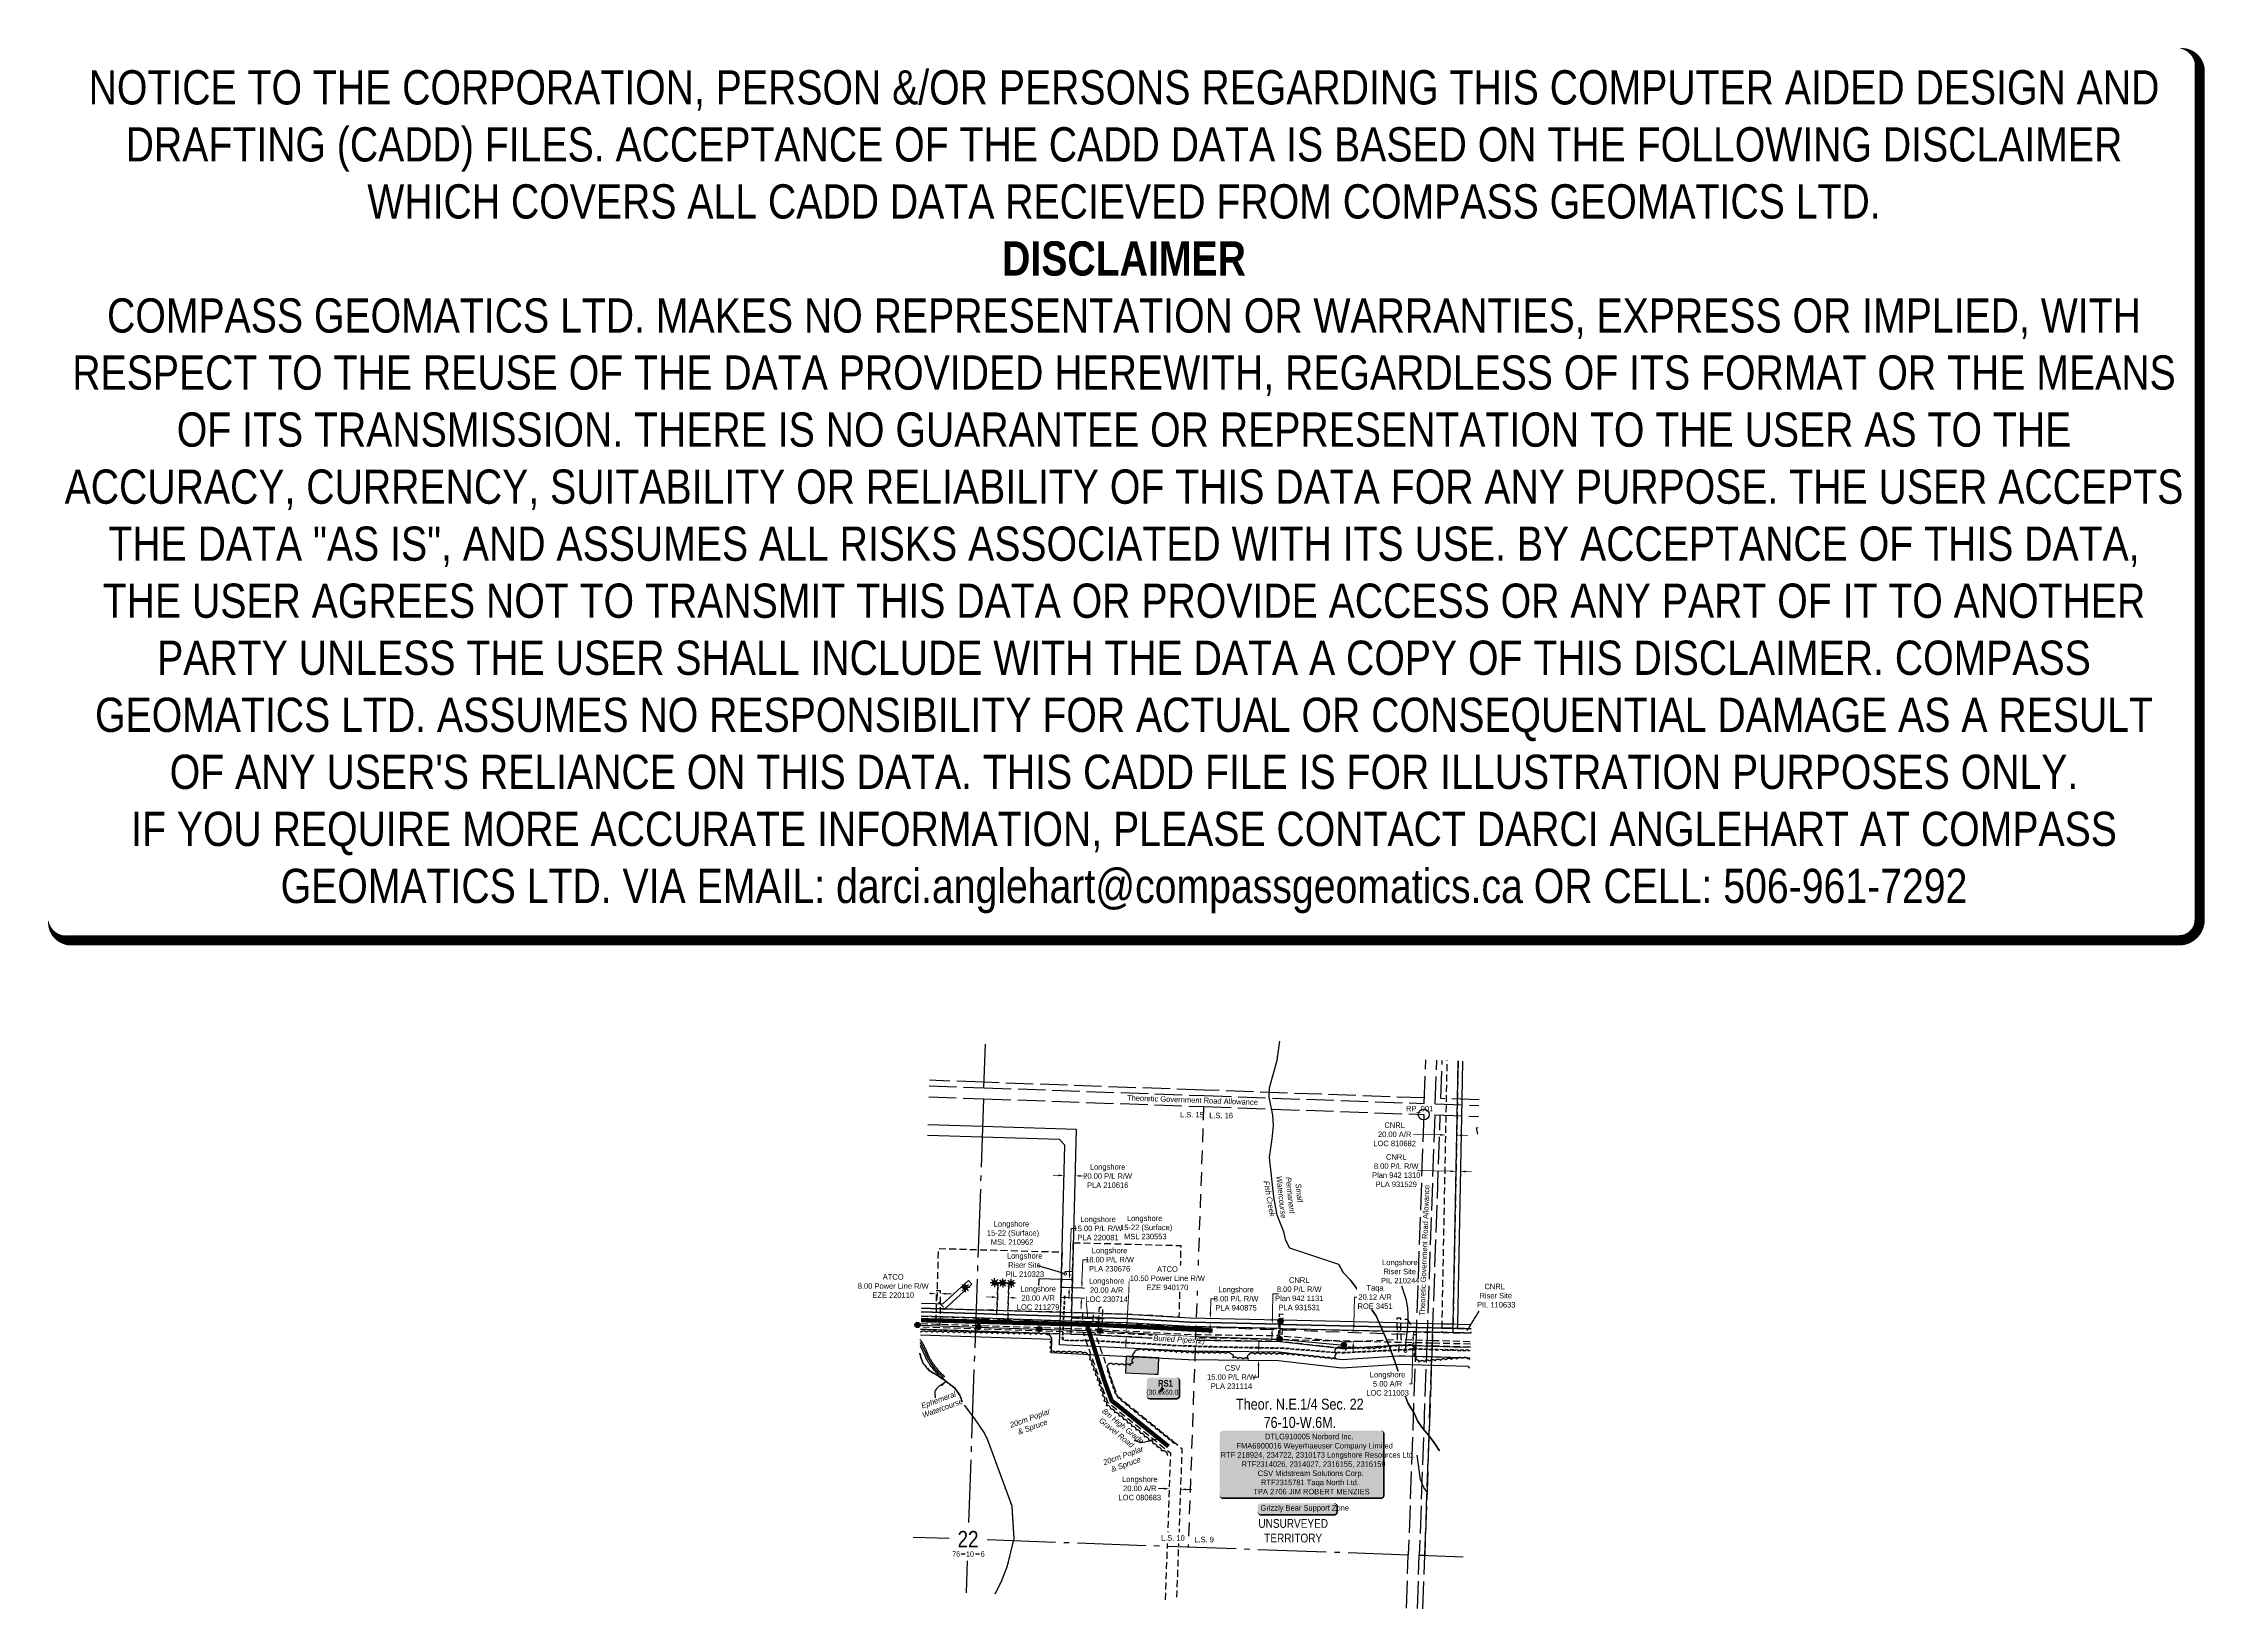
# Model space of a CAD drawing. Extents: x 343244 to 347193, y 6164130 to 6166989.
import ezdxf
from ezdxf.enums import TextEntityAlignment as Align

# ---------------------------------------------------------------- set-up
doc = ezdxf.new("R2010")
doc.units = 0
doc.header["$LTSCALE"] = 5
doc.header["$PDSIZE"] = 0.5
for name, pattern in [('0', [1, 1, 0]), ('DIVIDE2', [15.875, 6.35, -3.175, 0, -3.175, 0, -3.175]), ('foc-ACCESSROAD', [3.75, 2.5, -1.25]), ('foc-FLOWLINE', [3.75, 2.5, -1.25]), ('foc-LSD', [8, 5, -3]), ('foc-QUARTERLINE', [33, 25, -3, 2, -3]), ('foc-TOPO-ephemeral', [6.25, 3.125, -0.625, 0.625, -0.625, 0.625, -0.625]), ('foc-UNSURVEYED', [12.5, 10, -2.5]), ('foc-WHEELTRACKS', [2, 0.4, -1.6]), ('POWERLINE5', [7.8, 2.4, -0.6, 0.6, -0.6, 0.6, -0.6, 2.4]), ('UG_PIPE', [1.875, 1.25, -0.625])]:
    doc.linetypes.add(name, pattern=pattern)
doc.layers.get('Defpoints').update_dxf_attribs({"color": 9})
for name, color, linetype in [('10', 1, 'Continuous'), ('35', 37, 'Continuous'), ('9', 3, 'Continuous'), ('AS-PIPE-UG', 44, 'UG_PIPE'), ('AS-PIPE-UG-T', 44, 'Continuous'), ('AS-POWER', 104, 'foc-POWER'), ('AS-POWER-EXISTING', 72, 'POWERLINE5'), ('AS-ROADS', 254, 'Continuous'), ('AS-WILDLIFE-BLOCK', 131, 'Continuous'), ('C-RW', 13, 'Continuous'), ('C-SYMBOL', 7, 'Continuous'), ('F-AR', 190, 'foc-ACCESSROAD'), ('F-EZE', 190, 'foc-FLOWLINE'), ('F-RW', 190, 'Continuous'), ('F-WS', 190, 'foc-ACCESSROAD'), ('F-WS-S', 190, 'Continuous'), ('L-QSEC', 8, 'foc-QUARTERLINE'), ('L-ROAD-T', 7, 'Continuous'), ('L-SECLBL', 7, 'Continuous'), ('L-SECTION-LSD', 7, 'foc-LSD'), ('L-UNS-T', 3, 'Continuous'), ('L-USEC', 7, 'foc-UNSURVEYED'), ('P-TEMP-BLOCKS', 250, 'Continuous'), ('P-TEMP-H', 41, 'Continuous'), ('P-TEMP_LOG DECK', 46, 'Continuous'), ('T-BUSH', 110, '0'), ('T-BUSH-T', 110, 'Continuous'), ('T-CREEK', 160, 'Continuous'), ('T-DRAW', 143, 'foc-TOPO-ephemeral'), ('T-SLOPE', 48, 'Continuous'), ('T-WATER', 160, 'Continuous'), ('T-WATER-P3', 160, 'foc-WHEELTRACKS'), ('T-WATER-T', 170, 'Continuous')]:
    doc.layers.add(name, color=color, linetype=linetype)
for name, color, linetype, lineweight in [('AS-GENERAL', 48, 'Continuous', 18), ('C-RW-T', 13, 'Continuous', 9), ('F-AR-T', 190, 'Continuous', 9), ('F-EZE-T', 190, 'Continuous', 9), ('F-RW-T', 190, 'Continuous', 9), ('F-WS-T', 190, 'Continuous', 9)]:
    doc.layers.add(name, color=color, linetype=linetype, lineweight=lineweight)
doc.layers.add('CrownLandReservations', color=7, linetype='Continuous', true_color=0x006118)
doc.layers.add('DISCLAIMER', color=7, linetype='Continuous', plot=False)
doc.styles.add('100L', font='ARIALN.TTF', dxfattribs={"height": 11})
doc.styles.add('175L', font='ARIALN.TTF', dxfattribs={"height": 20})
doc.styles.add('80', font='ARIALN.TTF', dxfattribs={"height": 10})
doc.styles.add('80CG', font='ARIALN.TTF', dxfattribs={"height": 10})
doc.styles.add('80L', font='ARIALN.TTF', dxfattribs={"height": 10})
doc.styles.add('BOLD', font='ARIALNB.TTF')
doc.styles.add('foc-LtypeFont', font='ARIALN.TTF', dxfattribs={"height": 7.35})
doc.styles.add('SIMPLEX', font='ARIALN.TTF')
doc.linetypes.add('foc-POWER', pattern='A,6,-1,["P",foc-LtypeFont,S=0.2,R=0,X=-0.625,Y=-0.75],-1.24,4', length=12.24)
doc.linetypes.add('foc-TOPO-flowdirection-NOLINE', pattern='A,0,[">",foc-LtypeFont,S=0.3,R=0,X=0,Y=-0.945],-20,[">",foc-LtypeFont,S=0.3,R=0,X=0,Y=-0.945],0', length=20)
doc.dimstyles.new('Compass 5 000', dxfattribs={"dimscale": 5, "dimtxt": 9, "dimasz": 2, "dimexe": 0.2, "dimexo": 0.0625, "dimgap": 0.5, "dimtad": 0, "dimtih": 1, "dimtoh": 1, "dimzin": 0, "dimdsep": 46, "dimtxsty": '80CG', "dimcen": 0.1, "dimse1": 1, "dimse2": 1, "dimclrd": 256, "dimclrt": 256, "dimaunit": 1, "dimadec": 4, "dimazin": 0, "dimtfac": 0.06, "dimtofl": 0, "dimtmove": 0, "dimatfit": 1, "dimfxl": 0.2, "dimtolj": 1, "dimtzin": 0, "dimlwd": -1, "dimarcsym": 0})

# ---------------------------------------------------------------- blocks, each defined once
blk = doc.blocks.new('L-SECLBL')
at = {"layer": '9', "color": 7}
for p, q in [((-5.1, -27.8), (-12.3, -27.8)), ((20.7, -27.8), (13.5, -27.8))]:
    blk.add_line(p, q, dxfattribs=at)
at = {"layer": '10', "color": 2, "style": 'SIMPLEX'}
blk.add_attdef('SEC', text='', height=30, dxfattribs=at).set_placement((0, 0), align=Align.MIDDLE)
at = {"layer": '10', "color": 5, "style": '80L'}
blk.add_attdef('TWP', text='', height=9.5, dxfattribs=at).set_placement((-14.4, -27.4), align=Align.MIDDLE_RIGHT)
blk.add_attdef('RGE', text='', height=9.5, dxfattribs=at).set_placement((3.6, -27.4), align=Align.MIDDLE_CENTER)
blk.add_attdef('MER', text='', height=9.5, dxfattribs=at).set_placement((23.2, -27.4), align=Align.MIDDLE_LEFT)
blk = doc.blocks.new('POWERPOLE')
h = blk.add_hatch(color=255)
edge = h.paths.add_edge_path()
edge.add_arc((0, 0), 0.96, 0, 360)
at = {"linetype": 'Continuous'}
for p, q in [((0.68, -0.68), (-0.68, 0.68)), ((-0.68, -0.68), (0.68, 0.68))]:
    blk.add_line(p, q, dxfattribs=at)
blk.add_circle((0, 0), 0.96, dxfattribs=at)
blk = doc.blocks.new('*U450')
h = blk.add_hatch(color=191)
edge = h.paths.add_edge_path()
edge.add_line((-24, -20), (24, -20))
edge.add_arc((24, -14), 6, 270, 360)
edge.add_line((30, -14), (30, 12.5))
edge.add_arc((24, 12.5), 6, 0, 90)
edge.add_line((24, 18.5), (-24, 18.5))
edge.add_arc((-24, 12.5), 6, 90, 180)
edge.add_line((-30, 12.5), (-30, -14))
edge.add_arc((-24, -14), 6, 180, 270)
at = {"color": 250, "flags": 128}
blk.add_lwpolyline([(-24, -20, 3, 3, 0), (24, -20, 3, 3, 0.414214), (30, -14, 3, 3, 0), (30, 12.5, 3, 0, 0.414214), (24, 18.5, 0, 0, 0), (-24, 18.5, 0, 0, 0.414214), (-30, 12.5, 0, 0, 0), (-30, -14, 0, 3, 0.414214)], format="xyseb", close=True, dxfattribs=at)
at = {"flags": 128}
blk.add_lwpolyline([(-9.2, -11.3, 0, 7.5, 0), (0, 0, 0, 0, 0)], format="xyseb", dxfattribs=at)
at = {"color": 250}
for tag, p, height, style in [('TEMP_AREA_W1_001', (-9.2, 2.2), 12, 'BOLD'), ('ENTER_TEXT_001', (-30.7, -12.5), 9, '80')]:
    blk.add_attdef(tag, p, '', height=height, dxfattribs=dict(at, style=style))
blk = doc.blocks.new('*D565')
at = {"layer": 'Defpoints', "color": 0, "transparency": 16777216}
for p in [(345301.6, 6164349), (345301.9, 6164358.7), (345321.9, 6164358)]:
    blk.add_point(p, dxfattribs=at)
at = {"layer": 'F-AR-T', "transparency": 16777216}
for p, q in [((345291.6, 6164349.4), (345281.6, 6164349.8)), ((345331.6, 6164348), (345341.6, 6164347.6))]:
    blk.add_line(p, q, dxfattribs=at)
for points in [[(345291.7, 6164351.1), (345291.6, 6164347.7), (345301.6, 6164349)], [(345331.6, 6164349.6), (345331.5, 6164346.3), (345321.6, 6164348.3)]]:
    blk.add_solid(points, dxfattribs=at)
at = {"layer": 'F-AR-T', "transparency": 16777216, "insert": (345247.3, 6164349.8), "char_height": 10, "attachment_point": 5, "style": '80CG'}
blk.add_mtext('\\A1;Longshore\\P20.00 A/R\\PLOC 080683', dxfattribs=at)
blk = doc.blocks.new('*D566')
at = {"layer": 'Defpoints', "color": 0, "transparency": 16777216}
for p in [(345746.3, 6164610.8), (345748.7, 6164610.7), (345748.9, 6164615.7)]:
    blk.add_point(p, dxfattribs=at)
at = {"layer": 'F-AR-T', "transparency": 16777216}
for p, q in [((345746.8, 6164625.8), (345747.1, 6164635.8)), ((345746, 6164600.8), (345744.2, 6164540.9)), ((345744.2, 6164540.9), (345734.2, 6164540.9))]:
    blk.add_line(p, q, dxfattribs=at)
for points in [[(345744.4, 6164600.9), (345747.7, 6164600.8), (345746.3, 6164610.8)], [(345745.1, 6164625.9), (345748.5, 6164625.8), (345746.5, 6164615.8)]]:
    blk.add_solid(points, dxfattribs=at)
at = {"layer": 'F-AR-T', "transparency": 16777216, "insert": (345699.9, 6164540.9), "char_height": 10, "attachment_point": 5, "style": '80CG', "bg_fill": 3, "box_fill_scale": 1.1, "bg_fill_color": 256, "bg_fill_true_color": 13158600, "bg_fill_transparency": 0}
blk.add_mtext('\\A1;Longshore\\P5.00 A/R\\PLOC 211003', dxfattribs=at)
blk = doc.blocks.new('*D573')
at = {"layer": 'Defpoints', "color": 0, "transparency": 16777216}
for p in [(345826.2, 6164994.9), (345805.3, 6164949.9), (345825.3, 6164949.5)]:
    blk.add_point(p, dxfattribs=at)
at = {"layer": 'F-AR-T', "transparency": 16777216}
for p, q in [((345796.2, 6164995.5), (345747.1, 6164996.5)), ((345836.2, 6164994.7), (345846.2, 6164994.5))]:
    blk.add_line(p, q, dxfattribs=at)
for points in [[(345796.2, 6164997.2), (345796.1, 6164993.9), (345806.2, 6164995.3)], [(345836.2, 6164996.4), (345836.1, 6164993.1), (345826.2, 6164994.9)]]:
    blk.add_solid(points, dxfattribs=at)
at = {"layer": 'F-AR-T', "transparency": 16777216, "insert": (345712.8, 6164996.5), "char_height": 10, "attachment_point": 5, "style": '80CG'}
blk.add_mtext('\\A1;CNRL\\P20.00 A/R \\PLOC 810682 ', dxfattribs=at)
blk = doc.blocks.new('*D685')
at = {"layer": 'Defpoints', "color": 0, "transparency": 16777216}
for p in [(345637.8, 6164638.4), (345650.7, 6164618), (345651.2, 6164638.1)]:
    blk.add_point(p, dxfattribs=at)
at = {"layer": 'F-AR-T', "transparency": 16777216}
for p, q in [((345638.1, 6164648.4), (345639.3, 6164699.3)), ((345639.3, 6164699.3), (345649.3, 6164699.3)), ((345637.1, 6164608.3), (345636.9, 6164598.3))]:
    blk.add_line(p, q, dxfattribs=at)
for points in [[(345635.5, 6164608.4), (345638.8, 6164608.3), (345637.4, 6164618.3)], [(345636.4, 6164648.5), (345639.7, 6164648.4), (345637.8, 6164638.4)]]:
    blk.add_solid(points, dxfattribs=at)
at = {"layer": 'F-AR-T', "transparency": 16777216, "insert": (345677, 6164699.3), "char_height": 10, "attachment_point": 5, "style": '80CG', "bg_fill": 3, "box_fill_scale": 1.1, "bg_fill_color": 256, "bg_fill_true_color": 13158600, "bg_fill_transparency": 0}
blk.add_mtext('\\A1;Taqa\\P20.12 A/R\\PROE 3451', dxfattribs=at)
blk = doc.blocks.new('*D726')
at = {"layer": 'Defpoints', "color": 0, "transparency": 16777216}
for p in [(344875.4, 6164705.6), (344875.4, 6164701.7), (344883.4, 6164701.6)]:
    blk.add_point(p, dxfattribs=at)
at = {"layer": 'F-EZE-T', "transparency": 16777216}
for p, q in [((344865.4, 6164705.7), (344855.4, 6164705.8)), ((344893.4, 6164705.4), (344903.4, 6164705.3))]:
    blk.add_line(p, q, dxfattribs=at)
blk.add_solid([(344893.5, 6164707.1), (344893.4, 6164703.8), (344883.4, 6164705.5)], dxfattribs=at)
at = {"layer": 'F-EZE-T', "transparency": 16777216, "insert": (344796.9, 6164719.4), "char_height": 10, "attachment_point": 5, "style": '80CG', "bg_fill": 3, "box_fill_scale": 1.1, "bg_fill_color": 256, "bg_fill_true_color": 13158600, "bg_fill_transparency": 0}
blk.add_mtext('\\A1;ATCO\\P8.00 Power Line R/W\\PEZE 220110', dxfattribs=at)
at = {"layer": 'F-EZE-T', "transparency": 16777216}
blk.add_solid([(344865.5, 6164707.4), (344865.4, 6164704.1), (344875.4, 6164705.6)], dxfattribs=at)
blk = doc.blocks.new('*D788')
at = {"layer": 'Defpoints', "color": 0, "transparency": 16777216}
for p in [(345223.2, 6164637.6), (345247.2, 6164625.7), (345247.8, 6164636.2)]:
    blk.add_point(p, dxfattribs=at)
at = {"layer": 'F-EZE-T', "transparency": 16777216}
for p, q in [((345223.8, 6164647.6), (345228.7, 6164733.6)), ((345228.7, 6164733.6), (345238.7, 6164733.6)), ((345222.1, 6164617.1), (345221.5, 6164607.1))]:
    blk.add_line(p, q, dxfattribs=at)
for points in [[(345220.4, 6164617.2), (345223.7, 6164617), (345222.6, 6164627.1)], [(345222.1, 6164647.7), (345225.5, 6164647.5), (345223.2, 6164637.6)]]:
    blk.add_solid(points, dxfattribs=at)
at = {"layer": 'F-EZE-T', "transparency": 16777216, "insert": (345297.8, 6164733.6), "char_height": 10, "attachment_point": 5, "style": '80CG', "bg_fill": 3, "box_fill_scale": 1.1, "bg_fill_color": 256, "bg_fill_true_color": 13158600, "bg_fill_transparency": 0}
blk.add_mtext('\\A1;ATCO\\P10.50 Power Line R/W\\PEZE 940170', dxfattribs=at)
blk = doc.blocks.new('*D863')
at = {"layer": 'Defpoints', "color": 0, "transparency": 16777216}
for p in [(345109, 6164924.3), (345129.1, 6164920.8), (345129.2, 6164923.7)]:
    blk.add_point(p, dxfattribs=at)
at = {"layer": 'F-RW-T', "transparency": 16777216}
for p, q in [((345099, 6164921.6), (345089, 6164921.9)), ((345139.1, 6164920.5), (345149.1, 6164920.3))]:
    blk.add_line(p, q, dxfattribs=at)
for points in [[(345099, 6164923.3), (345098.9, 6164919.9), (345109, 6164921.3)], [(345139.2, 6164922.2), (345139.1, 6164918.9), (345129.1, 6164920.8)]]:
    blk.add_solid(points, dxfattribs=at)
at = {"layer": 'F-RW-T', "transparency": 16777216, "insert": (345188.6, 6164920.3), "char_height": 10, "attachment_point": 5, "style": '80CG'}
blk.add_mtext('\\A1;Longshore\\P20.00 P/L R/W\\PPLA 210616', dxfattribs=at)
blk = doc.blocks.new('*D864')
at = {"layer": 'Defpoints', "color": 0, "transparency": 16777216}
for p in [(345118.8, 6164731.4), (345118.3, 6164716.4), (345118.3, 6164716.4)]:
    blk.add_point(p, dxfattribs=at)
at = {"layer": 'F-RW-T', "transparency": 16777216}
for p, q in [((345119.1, 6164741.4), (345121.8, 6164824.6)), ((345121.8, 6164824.6), (345131.8, 6164824.6)), ((345118, 6164706.4), (345117.7, 6164696.4))]:
    blk.add_line(p, q, dxfattribs=at)
for points in [[(345117.5, 6164741.5), (345120.8, 6164741.3), (345118.8, 6164731.4)], [(345116.3, 6164706.5), (345119.7, 6164706.4), (345118.3, 6164716.4)]]:
    blk.add_solid(points, dxfattribs=at)
at = {"layer": 'F-RW-T', "transparency": 16777216, "insert": (345170.9, 6164824.6), "char_height": 10, "attachment_point": 5, "style": '80CG'}
blk.add_mtext('\\A1;Longshore\\P15.00 P/L R/W\\PPLA 220081 ', dxfattribs=at)
blk = doc.blocks.new('*D865')
at = {"layer": 'Defpoints', "color": 0, "transparency": 16777216}
for p in [(345489.2, 6164649.9), (345518.4, 6164641.2), (345518.6, 6164649.2)]:
    blk.add_point(p, dxfattribs=at)
at = {"layer": 'F-RW-T', "transparency": 16777216}
for p, q in [((345490.5, 6164705.2), (345489.7, 6164669.9)), ((345500.5, 6164705.2), (345490.5, 6164705.2)), ((345489.5, 6164659.9), (345489.7, 6164669.9)), ((345488.8, 6164631.9), (345488.6, 6164621.9))]:
    blk.add_line(p, q, dxfattribs=at)
for points in [[(345487.8, 6164659.9), (345491.1, 6164659.9), (345489.2, 6164649.9)], [(345487.2, 6164632), (345490.5, 6164631.9), (345489.1, 6164641.9)]]:
    blk.add_solid(points, dxfattribs=at)
at = {"layer": 'F-RW-T', "transparency": 16777216, "insert": (345538.5, 6164705.2), "char_height": 10, "attachment_point": 5, "style": '80CG'}
blk.add_mtext('\\A1;CNRL\\P8.00 P/L R/W\\PPlan 942 1131\\PPLA 931531', dxfattribs=at)
blk = doc.blocks.new('*D866')
at = {"layer": 'Defpoints', "color": 0, "transparency": 16777216}
for p in [(345376.1, 6164660.5), (345545.6, 6164656.6), (345545.5, 6164648.6)]:
    blk.add_point(p, dxfattribs=at)
at = {"layer": 'F-RW-T', "transparency": 16777216}
for p, q in [((345376.3, 6164670.5), (345376.9, 6164696.3)), ((345376.9, 6164696.3), (345386.9, 6164696.3)), ((345375.6, 6164642.6), (345375.4, 6164632.6))]:
    blk.add_line(p, q, dxfattribs=at)
for points in [[(345374, 6164642.6), (345377.3, 6164642.5), (345375.9, 6164652.5)], [(345374.6, 6164670.6), (345378, 6164670.5), (345376.1, 6164660.5)]]:
    blk.add_solid(points, dxfattribs=at)
at = {"layer": 'F-RW-T', "transparency": 16777216, "insert": (345423.2, 6164696.3), "char_height": 10, "attachment_point": 5, "style": '80CG'}
blk.add_mtext('\\A1;Longshore\\P8.00 P/L R/W\\PPLA 940875', dxfattribs=at)
blk = doc.blocks.new('*D879')
at = {"layer": 'Defpoints', "color": 0, "transparency": 16777216}
for p in [(345832.9, 6164928.7), (345823.3, 6164845.6), (345831.2, 6164845.4)]:
    blk.add_point(p, dxfattribs=at)
at = {"layer": 'F-RW-T', "transparency": 16777216}
for p, q in [((345814.9, 6164929), (345754.4, 6164930.2)), ((345842.9, 6164928.5), (345852.9, 6164928.3))]:
    blk.add_line(p, q, dxfattribs=at)
for points in [[(345814.9, 6164930.7), (345814.9, 6164927.4), (345824.9, 6164928.8)], [(345842.9, 6164930.2), (345842.8, 6164926.8), (345832.9, 6164928.7)]]:
    blk.add_solid(points, dxfattribs=at)
at = {"layer": 'F-RW-T', "transparency": 16777216, "insert": (345715.7, 6164930.2), "char_height": 10, "attachment_point": 5, "style": '80CG'}
blk.add_mtext('\\A1;CNRL\\P8.00 P/L R/W \\PPlan 942 1310\\PPLA 931529', dxfattribs=at)
blk = doc.blocks.new('*U1610')
h = blk.add_hatch(color=255)
edge = h.paths.add_edge_path()
edge.add_line((-144, -62.5), (144, -62.5))
edge.add_arc((144, -56.5), 6, 270, 360)
edge.add_line((150, -56.5), (150, 55))
edge.add_arc((144, 55), 6, 0, 90)
edge.add_line((144, 61), (-144, 61))
edge.add_arc((-144, 55), 6, 90, 180)
edge.add_line((-150, 55), (-150, -56.5))
edge.add_arc((-144, -56.5), 6, 180, 270)
at = {"color": 44, "flags": 128}
blk.add_lwpolyline([(-144, -62.5, 3, 3, 0), (144, -62.5, 3, 3, 0.414214), (150, -56.5, 3, 3, 0), (150, 55, 3, 0, 0.414214), (144, 61, 0, 0, 0), (-144, 61, 0, 0, 0.414214), (-150, 55, 0, 0, 0), (-150, -56.5, 0, 3, 0.414214)], format="xyseb", close=True, dxfattribs=at)
at = {"color": 44, "style": '80'}
blk.add_attdef('ENTER_TEXT_001', (-36, -5), '', height=10, dxfattribs=at)
blk = doc.blocks.new('GAS')
h = blk.add_hatch(color=255)
h.dxf.hatch_style = 1
edge = h.paths.add_edge_path()
edge.add_arc((0, 0), 0.9, 0, 360)
for p, q in [((-0.81, 0), (-1.62, 0)), ((-0.57, 0.57), (-1.14, 1.14)), ((0, 0.81), (0, 1.62)), ((0.57, 0.57), (1.14, 1.14)), ((1.62, 0), (0.81, 0)), ((-0.57, -0.57), (-1.14, -1.14)), ((0, -0.81), (0, -1.62)), ((1.14, -1.14), (0.57, -0.57))]:
    blk.add_line(p, q)
blk.add_circle((0, 0), 0.8)
blk = doc.blocks.new('*D513')
at = {"layer": 'Defpoints', "color": 0, "transparency": 16777216}
for p in [(344987.7, 6164713.1), (345007.3, 6164698.2), (345007.7, 6164712.4)]:
    blk.add_point(p, dxfattribs=at)
at = {"layer": 'F-AR-T', "transparency": 16777216}
for p, q in [((344977.3, 6164699.3), (344967.3, 6164699.6)), ((345017.3, 6164697.9), (345027.2, 6164697.5))]:
    blk.add_line(p, q, dxfattribs=at)
for points in [[(344977.3, 6164700.9), (344977.2, 6164697.6), (344987.3, 6164698.9)], [(345017.3, 6164699.6), (345017.2, 6164696.2), (345007.3, 6164698.2)]]:
    blk.add_solid(points, dxfattribs=at)
at = {"layer": 'F-AR-T', "transparency": 16777216, "insert": (345061.6, 6164697.5), "char_height": 10, "attachment_point": 5, "style": '80CG', "bg_fill": 3, "box_fill_scale": 1.1, "bg_fill_color": 256, "bg_fill_true_color": 13158600, "bg_fill_transparency": 0}
blk.add_mtext('\\A1;Longshore\\P20.00 A/R\\PLOC 211279', dxfattribs=at)
blk = doc.blocks.new('*D514')
at = {"layer": 'Defpoints', "color": 0, "transparency": 16777216}
for p in [(345142.5, 6164667.6), (345162.3, 6164659.9), (345162.5, 6164667.1)]:
    blk.add_point(p, dxfattribs=at)
at = {"layer": 'F-AR-T', "transparency": 16777216}
for p, q in [((345152.3, 6164660.1), (345147.4, 6164712)), ((345147.4, 6164712), (345152.4, 6164712)), ((345132.3, 6164660.7), (345122.3, 6164660.9)), ((345142.3, 6164660.4), (345162.3, 6164659.9)), ((345172.3, 6164659.6), (345182.3, 6164659.4))]:
    blk.add_line(p, q, dxfattribs=at)
for points in [[(345132.3, 6164662.3), (345132.2, 6164659), (345142.3, 6164660.4)], [(345172.3, 6164661.3), (345172.2, 6164658), (345162.3, 6164659.9)]]:
    blk.add_solid(points, dxfattribs=at)
at = {"layer": 'F-AR-T', "transparency": 16777216, "insert": (345186.7, 6164712), "char_height": 10, "attachment_point": 5, "style": '80CG', "bg_fill": 3, "box_fill_scale": 1.1, "bg_fill_color": 256, "bg_fill_true_color": 13158600, "bg_fill_transparency": 0}
blk.add_mtext('\\A1;Longshore\\P20.00 A/R\\PLOC 230714', dxfattribs=at)
blk = doc.blocks.new('*D515')
at = {"layer": 'Defpoints', "color": 0, "transparency": 16777216}
for p in [(345139.9, 6164697.7), (345140.4, 6164715.7), (345141.4, 6164715.7)]:
    blk.add_point(p, dxfattribs=at)
at = {"layer": 'F-RW-T', "transparency": 16777216}
for p, q in [((345141.7, 6164725.7), (345143.1, 6164767.6)), ((345143.1, 6164767.6), (345153.1, 6164767.6)), ((345140.5, 6164687.7), (345140.2, 6164677.7))]:
    blk.add_line(p, q, dxfattribs=at)
for points in [[(345138.8, 6164687.7), (345142.2, 6164687.6), (345140.8, 6164697.7)], [(345140.1, 6164725.7), (345143.4, 6164725.6), (345141.4, 6164715.7)]]:
    blk.add_solid(points, dxfattribs=at)
at = {"layer": 'F-RW-T', "transparency": 16777216, "insert": (345192.1, 6164767.6), "char_height": 10, "attachment_point": 5, "style": '80CG'}
blk.add_mtext('\\A1;Longshore\\P18.00 P/L R/W\\PPLA 230676', dxfattribs=at)
blk = doc.blocks.new('*D516')
at = {"layer": 'C-RW-T', "transparency": 16777216}
for p, q in [((345464.6, 6164608.9), (345464.7, 6164618.9)), ((345464.1, 6164573.9), (345463.9, 6164553.2)), ((345463.9, 6164553.2), (345453.9, 6164553.2))]:
    blk.add_line(p, q, dxfattribs=at)
for points in [[(345462.5, 6164573.9), (345465.8, 6164573.8), (345464.3, 6164583.9)], [(345462.9, 6164608.9), (345466.2, 6164608.8), (345464.4, 6164598.9)]]:
    blk.add_solid(points, dxfattribs=at)
at = {"layer": 'Defpoints', "color": 0, "transparency": 16777216}
for p in [(345399.7, 6164584.7), (345399.9, 6164599.7), (345464.3, 6164583.9)]:
    blk.add_point(p, dxfattribs=at)
at = {"layer": 'C-RW-T', "transparency": 16777216, "insert": (345414.8, 6164553.2), "char_height": 10, "attachment_point": 5, "style": '80CG'}
blk.add_mtext('\\A1; CSV^J15.00 P/L R/W\\PPLA 231114', dxfattribs=at)
blk = doc.blocks.new('*U1623')
h = blk.add_hatch(color=255)
edge = h.paths.add_edge_path()
edge.add_line((-66.5, -11.5), (66.5, -11.5))
edge.add_arc((66.5, -5.5), 6, 270, 360)
edge.add_line((72.5, -5.5), (72.5, 4))
edge.add_arc((66.5, 4), 6, 0, 90)
edge.add_line((66.5, 10), (-66.5, 10))
edge.add_arc((-66.5, 4), 6, 90, 180)
edge.add_line((-72.5, 4), (-72.5, -5.5))
edge.add_arc((-66.5, -5.5), 6, 180, 270)
at = {"color": 131, "flags": 128}
blk.add_lwpolyline([(-66.5, -11.5, 3, 3, 0), (66.5, -11.5, 3, 3, 0.414214), (72.5, -5.5, 3, 3, 0), (72.5, 4, 3, 0, 0.414214), (66.5, 10, 0, 0, 0), (-66.5, 10, 0, 0, 0.414214), (-72.5, 4, 0, 0, 0), (-72.5, -5.5, 0, 3, 0.414214)], format="xyseb", close=True, dxfattribs=at)
at = {"color": 131, "style": '80'}
blk.add_attdef('ENTER_TEXT_001', (-36, -5), '', height=10, dxfattribs=at)
blk = doc.blocks.new('Disclaimer_Legal')
at = {"layer": 'DISCLAIMER', "color": 254, "flags": 128}
blk.add_lwpolyline([(-3612.9, -1104.6, 37.5, 37.5, 0), (4096.1, -1104.6, 37.5, 37.5, 0.414214), (4171.1, -1029.6, 37.5, 37.5, 0), (4171.1, 2078.7, 37.5, 0, 0.414214), (4096.1, 2153.7, 0, 0, 0), (-3612.9, 2153.7, 0, 0, 0.414214), (-3687.9, 2078.7, 0, 0, 0), (-3687.9, -1029.6, 0, 37.5, 0.414214)], format="xyseb", close=True, dxfattribs=at)
at = {"layer": 'DISCLAIMER', "color": 254, "insert": (241.6, 533.9), "char_height": 125, "width": 7717.568, "attachment_point": 5, "style": '80'}
blk.add_mtext('NOTICE TO THE CORPORATION, PERSON &/OR PERSONS REGARDING THIS COMPUTER AIDED DESIGN AND DRAFTING (CADD) FILES. ACCEPTANCE OF THE CADD DATA IS BASED ON THE FOLLOWING DISCLAIMER WHICH COVERS ALL CADD DATA RECIEVED FROM COMPASS GEOMATICS LTD.\\P{\\fArial Narrow|b1|i0|c0|p34;DISCLAIMER}\\PCOMPASS GEOMATICS LTD. MAKES NO REPRESENTATION OR WARRANTIES, EXPRESS OR IMPLIED, WITH RESPECT TO THE REUSE OF THE DATA PROVIDED HEREWITH, REGARDLESS OF ITS FORMAT OR THE MEANS OF ITS TRANSMISSION. THERE IS NO GUARANTEE OR REPRESENTATION TO THE USER AS TO THE ACCURACY, CURRENCY, SUITABILITY OR RELIABILITY OF THIS DATA FOR ANY PURPOSE. THE USER ACCEPTS THE DATA "AS IS", AND ASSUMES ALL RISKS ASSOCIATED WITH ITS USE. BY ACCEPTANCE OF THIS DATA, THE USER AGREES NOT TO TRANSMIT THIS DATA OR PROVIDE ACCESS OR ANY PART OF IT TO ANOTHER PARTY UNLESS THE USER SHALL INCLUDE WITH THE DATA A COPY OF THIS DISCLAIMER. COMPASS GEOMATICS LTD. ASSUMES NO RESPONSIBILITY FOR ACTUAL OR CONSEQUENTIAL DAMAGE AS A RESULT OF ANY USER\'S RELIANCE ON THIS DATA. THIS CADD FILE IS FOR ILLUSTRATION PURPOSES ONLY.\\PIF YOU REQUIRE MORE ACCURATE INFORMATION, PLEASE CONTACT DARCI ANGLEHART AT COMPASS GEOMATICS LTD. VIA EMAIL: darci.anglehart@compassgeomatics.ca OR CELL: 506-961-7292', dxfattribs=at)

msp = doc.modelspace()

# ---------------------------------------------------------------- hatches: boundary and pattern name
at = {"layer": 'P-TEMP-H'}
h = msp.add_hatch(color=256, dxfattribs=at)
h.dxf.hatch_style = 1
h.paths.add_polyline_path([(345220.953, 6164561.131), (345274.482, 6164558.47), (345280.874, 6164558.358), (345282.353, 6164588.108), (345222.442, 6164591.087)])

# ---------------------------------------------------------------- linework, layer by layer
at = {"layer": '35', "color": 3}
msp.add_circle((345765.993, 6165032.742), 10, dxfattribs=at)
at = {"layer": 'AS-PIPE-UG', "flags": 128}
for points in [[(345109.369, 6164701.626), (345106.098, 6164639.201), (345105.455, 6164629.127), (345105.726, 6164622.671), (345106.985, 6164620.884), (345109.887, 6164620.336), (345115.07, 6164619.873), (345159.448, 6164619.461), (345323.843, 6164610.108), (345337.465, 6164609.818), (345350.579, 6164609.202), (345421.543, 6164607.25), (345508.121, 6164605.761), (345602.518, 6164597.945), (345620.97, 6164597.53), (345754.544, 6164604.221), (345777.538, 6164603.396)], [(345110.368, 6164701.574), (345107.096, 6164639.143), (345106.456, 6164629.116), (345106.713, 6164623.007), (345107.569, 6164621.791), (345110.025, 6164621.327), (345115.119, 6164620.872), (345159.481, 6164620.46), (345323.882, 6164611.107), (345337.499, 6164610.817), (345350.616, 6164610.201), (345421.565, 6164608.25), (345508.171, 6164606.76), (345602.571, 6164598.944), (345620.956, 6164598.53), (345754.537, 6164605.222), (345777.574, 6164604.395), (345849.179, 6164602.679), (345850.937, 6164602.444)], [(345777.551, 6164603.381), (345793.699, 6164602.677)], [(345799.37, 6164602.339), (345849.106, 6164601.68), (345850.902, 6164601.44)]]:
    msp.add_lwpolyline(points, dxfattribs=at)
at = {"layer": 'AS-POWER', "flags": 128}
for points in [[(345502.79, 6164622.644), (345504.179, 6164655.694)], [(344847.278, 6164648.097), (344952.513, 6164644.566), (345063.891, 6164640.749), (345174.191, 6164637.614), (345334.966, 6164627.931), (345502.79, 6164622.644), (345620.021, 6164611.619)]]:
    msp.add_lwpolyline(points, dxfattribs=at)
at = {"layer": 'AS-ROADS', "const_width": 7.998, "flags": 128}
for points in [[(344847.593, 6164657.033), (344881.088, 6164656.378), (345031.174, 6164652.074), (345164.793, 6164648.736), (345380.23, 6164638.186)], [(345150.765, 6164649.087), (345181.719, 6164548.987), (345195.936, 6164509.934), (345207.405, 6164501.138), (345299.848, 6164426.414)], [(345181.719, 6164548.987), (345153.809, 6164639.243)]]:
    msp.add_lwpolyline(points, dxfattribs=at)
at = {"layer": 'CrownLandReservations', "linetype": 'DIVIDE2'}
msp.add_lwpolyline([(345864.778, 6164997.031), (345862.588, 6165008.192), (345865.187, 6165008.702)], dxfattribs=at)
at = {"layer": 'Defpoints'}
for points, knots in [([(344886.885, 6164548.705), (344881.014, 6164555.03), (344875.089, 6164561.409), (344867.94, 6164570.449), (344866.228, 6164572.737), (344863.327, 6164576.914), (344862.107, 6164578.779), (344860.002, 6164582.245), (344859.097, 6164583.83), (344857.62, 6164586.615), (344857.026, 6164587.802), (344855.892, 6164590.181), (344855.35, 6164591.374), (344853.766, 6164594.952), (344852.765, 6164597.332), (344851.149, 6164601.014), (344850.549, 6164602.347), (344848.909, 6164605.799), (344847.82, 6164607.898), (344846.43, 6164610.346), (344846.203, 6164610.737), (344845.974, 6164611.127)], [0, 0, 0, 0, 25.48148914, 25.48148914, 33.88502823, 33.88502823, 40.43462896, 40.43462896, 45.7815844, 45.7815844, 49.64155332, 49.64155332, 53.50152225, 53.50152225, 61.2214601, 61.2214601, 65.68482719, 65.68482719, 72.98643868, 72.98643868, 74.38504622, 74.38504622, 74.38504622, 74.38504622]), ([(344891.281, 6164552.786), (344885.409, 6164559.113), (344879.591, 6164565.385), (344872.678, 6164574.13), (344871.014, 6164576.355), (344868.228, 6164580.378), (344867.068, 6164582.158), (344865.047, 6164585.502), (344864.166, 6164587.058), (344862.749, 6164589.762), (344862.189, 6164590.9), (344861.096, 6164593.222), (344860.566, 6164594.404), (344858.99, 6164597.992), (344857.961, 6164600.443), (344856.23, 6164604.341), (344855.569, 6164605.784), (344854.173, 6164608.647), (344853.442, 6164610.064), (344851.148, 6164614.263), (344849.484, 6164616.994), (344847.241, 6164620.276), (344846.795, 6164620.909), (344846.341, 6164621.538)], [0, 0, 0, 0, 25.49070177, 25.49070177, 34.03383785, 34.03383785, 40.63930331, 40.63930331, 46.22984107, 46.22984107, 50.20056809, 50.20056809, 54.17129512, 54.17129512, 62.11274917, 62.11274917, 66.74574625, 66.74574625, 71.37874333, 71.37874333, 80.6447375, 80.6447375, 82.885502, 82.885502, 82.885502, 82.885502])]:
    msp.add_open_spline(points, degree=3, knots=knots, dxfattribs=at)
at = {"layer": 'Defpoints', "color": 4}
msp.add_open_spline([(344889.083, 6164550.746), (344878.123, 6164562.553), (344862.911, 6164578.941), (344853.636, 6164603.744), (344848.526, 6164612.905), (344846.164, 6164616.506)], degree=3, knots=[0, 0, 0, 0, 47.56050515, 66.01108557, 78.89977751, 78.89977751, 78.89977751, 78.89977751], dxfattribs=at)
at = {"layer": 'F-AR', "flags": 128}
for points in [[(345828.804, 6165130.537), (345827.451, 6165060.73), (345826.863, 6165030.564), (345819.449, 6164650.215), (345819.283, 6164642.22), (345819.127, 6164634.222), (345799.138, 6164634.688), (345799.294, 6164642.686), (345799.45, 6164650.682), (345806.877, 6165031.28), (345807.46, 6165061.121), (345807.466, 6165061.446), (345808.819, 6165131.251)], [(344847.849, 6164664.289), (344947.773, 6164661.081), (344978.091, 6164660.107), (344998.072, 6164659.466), (345172.34, 6164653.865), (345178.335, 6164653.672), (345223.143, 6164652.234), (345274.922, 6164649.183), (345338.924, 6164645.413), (345424.77, 6164643.408), (345501.249, 6164641.626), (345507.249, 6164641.485), (345717.737, 6164636.585), (345723.739, 6164636.445), (345752.07, 6164635.786), (345782.232, 6164635.082), (345782.233, 6164635.082)], [(345781.528, 6164614.979), (345781.526, 6164614.979), (345751.365, 6164615.682), (345633.984, 6164618.414), (345606.695, 6164619.05), (345338.097, 6164625.311), (345222.228, 6164632.139), (345165.315, 6164633.966), (345143.865, 6164634.654), (344997.425, 6164639.361), (344977.444, 6164640.003), (344947.064, 6164640.979), (344847.14, 6164644.19)], [(345294.373, 6164146.465), (345297.868, 6164244.374), (345303.903, 6164413.416), (345251.406, 6164456.059), (345189.007, 6164506.695), (345152.443, 6164610.34), (345145.243, 6164630.752), (345143.865, 6164634.655), (345165.315, 6164633.966), (345166.692, 6164630.062), (345174.06, 6164609.176), (345205.988, 6164518.669), (345264.01, 6164471.585), (345324.244, 6164422.656), (345317.854, 6164243.658), (345314.359, 6164145.764)], [(345851.32, 6164613.352), (345781.528, 6164614.979)], [(345782.233, 6164635.082), (345799.138, 6164634.688), (345819.127, 6164634.222), (345840.088, 6164633.734), (345852.025, 6164633.455)]]:
    msp.add_lwpolyline(points, dxfattribs=at)
for points in [[(345123.746, 6164716.243), (345103.633, 6164716.896), (345104.414, 6164746.848), (345124.532, 6164746.234), (345123.746, 6164716.243)], [(344998.071, 6164659.462), (344986.006, 6164659.849), (344986.209, 6164666.929), (344986.235, 6164667.847), (344986.437, 6164674.923), (344988.144, 6164724.606), (345008.148, 6164723.985), (345006.429, 6164674.35), (345006.226, 6164667.204), (345006.202, 6164666.36), (345006, 6164659.207), (344998.071, 6164659.462)], [(345751.189, 6164610.664), (345746.232, 6164610.812), (345746.367, 6164615.798), (345751.365, 6164615.682), (345751.189, 6164610.664)]]:
    msp.add_lwpolyline(points, close=True, dxfattribs=at)
at = {"layer": 'F-EZE', "flags": 128}
msp.add_lwpolyline([(344882.834, 6164649.864), (344883.496, 6164710.525), (344875.498, 6164710.612), (344874.837, 6164649.951)], close=True, dxfattribs=at)
for points in [[(344847.375, 6164650.835), (344947.299, 6164647.621), (345101.697, 6164642.655), (345121.799, 6164642.009), (345171.771, 6164640.402), (345172.34, 6164653.865), (345172.677, 6164661.857), (345173.006, 6164669.652), (345173.48, 6164680.865), (345179.473, 6164680.611), (345179.003, 6164669.483), (345178.673, 6164661.664), (345178.335, 6164653.672), (345177.764, 6164640.137), (345340.979, 6164630.934), (345500.589, 6164628.909), (345501.249, 6164641.626), (345501.664, 6164649.617), (345502.078, 6164657.607), (345502.652, 6164668.663), (345508.643, 6164668.353), (345508.078, 6164657.468), (345507.664, 6164649.477), (345507.249, 6164641.486), (345506.579, 6164628.586), (345606.696, 6164619.052), (345622.08, 6164617.588), (345638.333, 6164618.313), (345718.162, 6164621.876), (345717.786, 6164636.591), (345717.611, 6164644.592), (345717.472, 6164652.597), (345717.422, 6164661.057), (345723.419, 6164661.171), (345723.474, 6164652.457), (345723.613, 6164644.452), (345723.788, 6164636.451), (345724.16, 6164621.981), (345751.557, 6164621.162), (345781.711, 6164620.26), (345781.713, 6164620.26)], [(345781.345, 6164609.763), (345781.344, 6164609.763), (345751.189, 6164610.664), (345746.232, 6164610.812), (345721.135, 6164611.562), (345623.929, 6164605.29), (345623.894, 6164602.044), (345617.897, 6164602.108), (345617.931, 6164605.355), (345503.046, 6164618.379), (345343.615, 6164620.343), (345343.515, 6164617.281), (345337.52, 6164617.475), (345337.619, 6164620.538), (345174.326, 6164629.817), (345166.692, 6164630.062), (345145.243, 6164630.752), (345121.524, 6164631.508), (345101.424, 6164632.161), (344946.929, 6164637.13), (344847.005, 6164640.343)], [(345781.713, 6164620.26), (345851.489, 6164618.172)], [(345851.121, 6164607.677), (345821.189, 6164608.572), (345781.345, 6164609.763)]]:
    msp.add_lwpolyline(points, dxfattribs=at)
at = {"layer": 'F-RW', "flags": 128}
for points in [[(345836.799, 6165130.251), (345835.438, 6165060.444), (345834.849, 6165030.278), (345827.456, 6164650.029), (345827.279, 6164642.034), (345819.283, 6164642.22), (345819.449, 6164650.215), (345826.863, 6165030.564), (345827.451, 6165060.73), (345828.804, 6165130.537)], [(344860.205, 6165014.67), (344960.131, 6165011.516), (345131.348, 6165006.112), (345122.561, 6164671.078), (345122.362, 6164663.472), (345122.152, 6164655.478), (345121.799, 6164642.009), (345121.625, 6164635.369), (345121.524, 6164631.508), (345145.243, 6164630.752), (345166.692, 6164630.062), (345174.326, 6164629.817), (345337.619, 6164620.538), (345340.344, 6164620.383), (345343.615, 6164620.343), (345503.046, 6164618.379), (345617.931, 6164605.355), (345620.472, 6164605.067), (345623.929, 6164605.29), (345721.135, 6164611.562), (345746.232, 6164610.812), (345751.189, 6164610.664), (345781.344, 6164609.763), (345781.345, 6164609.763)], [(345780.648, 6164589.892), (345780.647, 6164589.892), (345750.49, 6164590.735), (345720.356, 6164591.577), (345616.747, 6164584.864), (345501.93, 6164598.392), (345336.353, 6164600.439), (345100.902, 6164612.144), (345101.424, 6164632.161), (345101.524, 6164636.015), (345101.697, 6164642.655), (345102.048, 6164656.124), (345102.257, 6164664.118), (345102.453, 6164671.647), (345110.409, 6164976.756), (345100.73, 6164987.066), (344959.426, 6164991.526), (344859.5, 6164994.681)], [(344848.691, 6164688.178), (344873.467, 6164687.273), (344887.521, 6164686.76), (344934.12, 6164729.661), (344940.21, 6164722.99), (344890.891, 6164677.632), (344882.125, 6164677.953), (344848.374, 6164679.191)], [(345782.233, 6164635.082), (345782.232, 6164635.082), (345752.07, 6164635.786), (345723.739, 6164636.445), (345717.737, 6164636.585), (345507.249, 6164641.487), (345501.249, 6164641.626), (345424.77, 6164643.409), (345338.924, 6164645.413), (345274.922, 6164649.183), (345223.143, 6164652.234), (345178.335, 6164653.672), (345172.34, 6164653.865), (345122.152, 6164655.478), (345102.048, 6164656.124), (344998.072, 6164659.466), (344978.091, 6164660.107), (344947.774, 6164661.081), (344847.849, 6164664.29)], [(344848.131, 6164672.283), (344948.056, 6164669.075), (344978.386, 6164668.1), (344998.367, 6164667.457), (345102.257, 6164664.118), (345122.362, 6164663.472), (345172.677, 6164661.857), (345178.673, 6164661.664), (345223.507, 6164660.225), (345275.196, 6164657.179), (345339.254, 6164653.405), (345425.044, 6164651.405), (345501.664, 6164649.618), (345507.664, 6164649.478), (345717.586, 6164644.589), (345723.588, 6164644.449), (345752.35, 6164643.78), (345782.512, 6164643.077), (345782.513, 6164643.077)], [(345782.513, 6164643.077), (345782.512, 6164643.077), (345752.351, 6164643.78), (345723.613, 6164644.452), (345717.611, 6164644.592), (345507.664, 6164649.477), (345501.664, 6164649.617), (345425.044, 6164651.403), (345339.254, 6164653.405), (345275.196, 6164657.178), (345223.507, 6164660.225), (345178.673, 6164661.664), (345172.677, 6164661.857), (345122.362, 6164663.472), (345102.257, 6164664.118), (344998.367, 6164667.457), (344978.386, 6164668.099), (344948.055, 6164669.075), (344848.131, 6164672.283)], [(344848.374, 6164679.191), (344882.125, 6164677.953), (344890.891, 6164677.632), (344948.3, 6164676.009), (344998.63, 6164674.584), (345102.453, 6164671.647), (345122.561, 6164671.078), (345173.006, 6164669.652), (345179.003, 6164669.483), (345223.871, 6164668.215), (345339.582, 6164661.398), (345502.078, 6164657.607), (345508.078, 6164657.468), (345717.472, 6164652.597), (345723.474, 6164652.457), (345752.631, 6164651.773), (345782.792, 6164651.07), (345782.793, 6164651.07)], [(345782.793, 6164651.07), (345799.45, 6164650.682), (345819.456, 6164650.215), (345827.469, 6164650.029), (345852.586, 6164649.444)], [(345852.025, 6164633.455), (345840.088, 6164633.734), (345819.127, 6164634.222), (345799.138, 6164634.688), (345782.233, 6164635.082)], [(345782.513, 6164643.077), (345799.294, 6164642.686), (345819.283, 6164642.22), (345827.279, 6164642.034), (345840.261, 6164641.732), (345852.257, 6164641.452), (345852.305, 6164641.45)], [(345852.305, 6164641.45), (345852.257, 6164641.451), (345840.261, 6164641.731), (345827.279, 6164642.034), (345819.283, 6164642.22), (345799.294, 6164642.686), (345782.513, 6164643.077)], [(345850.429, 6164587.941), (345780.648, 6164589.892)], [(345781.345, 6164609.763), (345821.189, 6164608.572), (345851.121, 6164607.677)]]:
    msp.add_lwpolyline(points, dxfattribs=at)
for points in [[(345103.633, 6164716.889), (345062.853, 6164718.195), (345063.333, 6164733.183), (345104.024, 6164731.879), (345124.155, 6164731.234), (345123.746, 6164716.243), (345103.633, 6164716.889)], [(345058.041, 6164700.344), (345158.896, 6164697.112), (345159.472, 6164715.101), (345058.617, 6164718.33)]]:
    msp.add_lwpolyline(points, close=True, dxfattribs=at)
at = {"layer": 'F-WS', "flags": 128}
for points in [[(345104.024, 6164731.879), (345103.632, 6164716.89), (345102.452, 6164671.644), (345006.429, 6164674.35), (345008.148, 6164723.985), (344988.144, 6164724.606), (344986.437, 6164674.929), (344948.3, 6164676.009), (344891.725, 6164677.608), (344891.324, 6164678.03), (344882.896, 6164686.929), (344877.069, 6164693.081), (344879.825, 6164788.026), (344952.177, 6164785.948), (344985.504, 6164784.99), (345105.319, 6164781.571), (345104.414, 6164746.848), (345104.024, 6164731.879)], [(345125.907, 6164798.647), (345322.176, 6164793.5), (345318.744, 6164662.625), (345223.265, 6164668.073), (345122.561, 6164671.078)], [(345750.49, 6164590.735), (345720.356, 6164591.577), (345721.135, 6164611.562), (345746.232, 6164610.812), (345751.189, 6164610.664), (345750.49, 6164590.735)], [(345852.085, 6164633.454), (345840.088, 6164633.734), (345840.261, 6164641.732), (345852.257, 6164641.452), (345852.085, 6164633.454)]]:
    msp.add_lwpolyline(points, close=True, dxfattribs=at)
at = {"layer": 'F-WS'}
msp.add_lwpolyline([(345142.141, 6164654.954), (345162.129, 6164654.43), (345162.538, 6164670.03), (345142.55, 6164670.554)], close=True, dxfattribs=at)
at = {"layer": 'L-QSEC'}
for p, q in [((344962.601, 6165081.58), (344965.417, 6165161.394)), ((344961.893, 6165061.482), (344934.597, 6164287.416)), ((344833.628, 6164261.007), (344899.108, 6164258.664)), ((344968.338, 6164256.186), (345737.789, 6164228.649)), ((344932.13, 6164217.47), (344930.077, 6164159.246)), ((345757.889, 6164227.93), (345837.701, 6164225.073)), ((345757.889, 6164227.93), (345767.939, 6164227.57))]:
    msp.add_line(p, q, dxfattribs=at)
at = {"layer": 'L-USEC'}
for p, q in [((345766.698, 6165052.842), (345769.498, 6165132.656)), ((345766.698, 6165052.842), (345769.498, 6165132.656)), ((345786.798, 6165052.124), (345789.597, 6165131.938)), ((345786.798, 6165052.124), (345789.597, 6165131.938)), ((345797.199, 6165061.814), (345799.647, 6165131.579)), ((345797.199, 6165061.814), (345799.647, 6165131.579)), ((345797.199, 6165061.814), (345799.647, 6165131.579)), ((344862.69, 6165085.151), (344962.611, 6165081.579)), ((344862.69, 6165085.151), (344962.611, 6165081.579)), ((344962.956, 6165091.63), (344863.044, 6165095.201)), ((344962.956, 6165091.63), (344863.044, 6165095.201)), ((345365.003, 6165077.261), (344962.956, 6165091.63)), ((345365.003, 6165077.261), (344962.956, 6165091.63)), ((344861.981, 6165065.051), (344961.893, 6165061.48)), ((344861.981, 6165065.051), (344961.893, 6165061.48)), ((344961.893, 6165061.48), (345363.943, 6165047.111)), ((344961.893, 6165061.48), (345363.943, 6165047.111)), ((344962.611, 6165081.579), (345364.661, 6165067.21)), ((344962.611, 6165081.579), (345364.661, 6165067.21)), ((345363.943, 6165047.111), (345765.993, 6165032.742)), ((345363.943, 6165047.111), (345765.993, 6165032.742)), ((345364.661, 6165067.21), (345766.712, 6165052.841)), ((345364.661, 6165067.21), (345766.712, 6165052.841)), ((345767.051, 6165062.892), (345365.003, 6165077.261)), ((345767.051, 6165062.892), (345365.003, 6165077.261)), ((345786.798, 6165052.124), (345866.61, 6165049.272)), ((345866.963, 6165059.321), (345797.199, 6165061.814)), ((345765.993, 6165032.742), (345751.892, 6164630.695)), ((345765.993, 6165032.742), (345751.892, 6164630.695)), ((345786.093, 6165032.037), (345771.992, 6164629.99)), ((345786.093, 6165032.037), (345771.992, 6164629.99)), ((345782.041, 6164629.618), (345796.142, 6165031.665)), ((345782.041, 6164629.618), (345796.142, 6165031.665)), ((345782.041, 6164629.618), (345796.142, 6165031.665)), ((345786.093, 6165032.024), (345865.905, 6165029.172)), ((345751.892, 6164630.695), (345737.79, 6164228.647)), ((345751.892, 6164630.695), (345737.79, 6164228.647)), ((345771.992, 6164629.99), (345757.889, 6164227.942)), ((345771.992, 6164629.99), (345757.889, 6164227.942)), ((345781.983, 6164629.639), (345767.881, 6164227.592)), ((345767.939, 6164227.569), (345782.041, 6164629.618)), ((345767.939, 6164227.569), (345782.041, 6164629.618)), ((345734.366, 6164131.028), (345737.79, 6164228.647)), ((345734.366, 6164131.028), (345737.79, 6164228.647)), ((345754.466, 6164130.323), (345757.889, 6164227.943)), ((345754.466, 6164130.323), (345757.889, 6164227.943)), ((345764.516, 6164129.97), (345767.939, 6164227.569)), ((345764.516, 6164129.97), (345767.939, 6164227.569)), ((345764.516, 6164129.97), (345767.939, 6164227.569))]:
    msp.add_line(p, q, dxfattribs=at)
at = {"layer": 'P-TEMP_LOG DECK'}
msp.add_lwpolyline([(345220.953, 6164561.131), (345274.482, 6164558.47), (345280.874, 6164558.358), (345282.353, 6164588.108), (345222.442, 6164591.087), (345220.953, 6164561.131)], close=True, dxfattribs=at)
at = {"layer": 'T-BUSH', "flags": 128}
for points in [[(344846.86, 6164636.242, -0.04512025), (344847.552, 6164635.388, -0.52056705), (344857.548, 6164635.191, -0.52056705), (344867.543, 6164634.993, -0.52056705), (344877.539, 6164634.796, -0.52056705), (344887.535, 6164634.599, -0.52056705), (344897.53, 6164634.401, -0.52056705), (344907.526, 6164634.204, -0.52056705), (344917.521, 6164634.007, -0.52056705), (344927.517, 6164633.81, -0.52056705), (344937.513, 6164633.612, -0.52056705), (344947.508, 6164633.415, -0.52056705), (344957.504, 6164633.218, -0.52056705), (344967.499, 6164633.02, -0.52056705), (344977.495, 6164632.823, -0.52056705), (344987.491, 6164632.626, -0.52056705), (344997.486, 6164632.428, -0.52056705), (345007.482, 6164632.231, -0.52056705), (345017.477, 6164632.034, -0.52056705), (345027.473, 6164631.837, -0.52056705), (345037.469, 6164631.639, -0.52056705), (345047.464, 6164631.442, -0.52056705), (345057.46, 6164631.245, -0.52056705), (345067.455, 6164631.047, -0.52056705), (345077.451, 6164630.85, -0.52056705), (345083.765, 6164627.237, -0.52056705), (345083.213, 6164617.255, -0.52056705), (345082.66, 6164607.273, -0.52056705), (345083.3, 6164598.394, -0.52056705), (345093.295, 6164598.181, -0.52056705), (345103.291, 6164597.967, -0.52056705), (345113.286, 6164597.753, -0.52056705), (345123.281, 6164597.539, -0.52056705), (345133.276, 6164597.326, -0.52056705), (345143.272, 6164597.112, -0.52056705), (345151.854, 6164594.919, -0.52056705), (345155.304, 6164585.535, -0.52056705), (345158.753, 6164576.152, -0.52056705), (345162.202, 6164566.768, -0.52056705), (345165.652, 6164557.384, -0.52056705), (345169.101, 6164548.001, -0.52056705), (345172.429, 6164538.575, -0.52056705), (345175.515, 6164529.066, -0.52056705), (345178.601, 6164519.556, -0.52056705), (345181.688, 6164510.047, -0.52056705), (345185.874, 6164501.29, -0.52056705), (345193.614, 6164494.962, -0.52056705), (345201.354, 6164488.634, -0.52056705), (345209.094, 6164482.306, -0.52056705), (345216.834, 6164475.978, -0.52056705), (345224.574, 6164469.65, -0.52056705), (345232.314, 6164463.322, -0.52056705), (345240.054, 6164456.994, -0.52056705), (345247.794, 6164450.666, -0.52056705), (345255.534, 6164444.338, -0.52056705), (345263.274, 6164438.01, -0.52056705), (345271.014, 6164431.682, -0.52056705), (345278.754, 6164425.354, -0.52056705), (345286.494, 6164419.026, -0.52056705), (345297.618, 6164409.931)], [(345313.994, 6164432.028, -0.52056705), (345306.223, 6164438.318, -0.52056705), (345298.452, 6164444.608, -0.52056705), (345290.681, 6164450.898, -0.52056705), (345282.91, 6164457.188, -0.52056705), (345275.139, 6164463.478, -0.52056705), (345267.368, 6164469.768, -0.52056705), (345259.597, 6164476.057, -0.52056705), (345251.826, 6164482.347, -0.52056705), (345244.055, 6164488.637, -0.52056705), (345236.284, 6164494.927, -0.52056705), (345228.513, 6164501.217, -0.52056705), (345220.742, 6164507.507, -0.52056705), (345212.971, 6164513.797, -0.52056705), (345206.185, 6164520.786, -0.52056705), (345202.811, 6164530.197, -0.52056705), (345199.437, 6164539.608, -0.52056705), (345196.137, 6164549.043, -0.52056705), (345193.177, 6164558.593, -0.52056705), (345190.217, 6164568.142, -0.52056705), (345189.432, 6164576.022, -0.52056705), (345199.422, 6164575.63, -0.52056705), (345209.412, 6164575.238, -0.52056705), (345219.402, 6164574.846, -0.52056705), (345229.392, 6164574.454, -0.52056705), (345235.485, 6164578.689, -0.52056705), (345236.799, 6164588.6, -0.52056705), (345238.113, 6164598.511, -0.52056705), (345244.111, 6164602.743, -0.52056705), (345254.09, 6164602.146, -0.52056705), (345264.07, 6164601.549, -0.52056705), (345274.05, 6164600.952, -0.52056705), (345284.029, 6164600.356, -0.52056705), (345294.009, 6164599.759, -0.52056705), (345303.989, 6164599.162, -0.52056705), (345313.969, 6164598.565, -0.52056705), (345323.948, 6164597.968, -0.52056705), (345333.928, 6164597.372, -0.52056705), (345343.918, 6164597.05, -0.52056705), (345353.914, 6164596.879, -0.52056705), (345363.911, 6164596.709, -0.52056705), (345373.907, 6164596.538, -0.52056705), (345383.903, 6164596.368, -0.52056705), (345393.899, 6164596.197, -0.52056705), (345403.895, 6164596.026, -0.52056705), (345413.891, 6164595.856, -0.52056705), (345417.206, 6164588.396, -0.52056705), (345425.959, 6164586.657, -0.52056705), (345435.948, 6164586.231, -0.52056705), (345445.936, 6164585.805, -0.52056705), (345447.622, 6164595.153, -0.52056705), (345457.619, 6164595.036, -0.52056705), (345467.616, 6164594.918, -0.52056705), (345477.613, 6164594.8, -0.52056705), (345487.61, 6164594.683, -0.52056705), (345497.607, 6164594.565, -0.52056705), (345507.603, 6164594.447, -0.52056705), (345517.594, 6164594.22, -0.52056705), (345527.543, 6164593.235, -0.52056705), (345537.492, 6164592.249, -0.52056705), (345547.441, 6164591.264, -0.52056705), (345557.39, 6164590.279, -0.52056705), (345567.339, 6164589.293, -0.52056705), (345577.287, 6164588.308, -0.52056705), (345587.236, 6164587.323, -0.52056705), (345597.185, 6164586.337, -0.52056705), (345606.721, 6164585.807, -0.52056705), (345606.689, 6164595.805, -0.52056705), (345606.657, 6164605.802, -0.52056705), (345615.889, 6164606.227, -0.52056705), (345625.88, 6164605.867, -0.52056705), (345635.871, 6164605.508, -0.52056705), (345645.862, 6164605.148, -0.52056705), (345655.853, 6164604.788, -0.52056705), (345665.844, 6164604.429, -0.52056705), (345675.821, 6164604.37, -0.52056705), (345685.739, 6164605.629, -0.52056705), (345695.657, 6164606.888, -0.52056705), (345705.575, 6164608.147, -0.52056705), (345715.512, 6164609.165, -0.52056705), (345725.505, 6164609.497, -0.52056705), (345735.497, 6164609.829, -0.52056705), (345745.489, 6164610.161, -0.52056705), (345747.695, 6164604.278, -0.52056705), (345747.746, 6164594.645, -0.52056705), (345750.563, 6164585.052, -0.52056705), (345756.932, 6164580.633, -0.52056705), (345766.896, 6164581.447, -0.52056705), (345776.86, 6164582.262, -0.52056705), (345786.825, 6164583.077, -0.52056705), (345796.789, 6164583.891, -0.52056705), (345806.753, 6164584.706, -0.52056705), (345816.718, 6164585.52, -0.52056705), (345826.682, 6164586.335, -0.52056705), (345836.646, 6164587.15, -0.52056705), (345846.217, 6164586.943, -0.17933997), (345850.362, 6164586.047, -0.17933997)]]:
    msp.add_lwpolyline(points, format="xyb", dxfattribs=at)
at = {"layer": 'T-CREEK', "linetype": 'foc-TOPO-flowdirection-NOLINE', "flags": 128}
msp.add_lwpolyline([(345794.443, 6164418.351), (345786.58, 6164430.407), (345775.048, 6164446.656), (345764.041, 6164459.236), (345755.13, 6164471.816), (345748.316, 6164487.017), (345737.308, 6164504.839), (345731.018, 6164522.136), (345726.301, 6164541.007), (345718.962, 6164563.546), (345713.196, 6164581.368), (345703.761, 6164606.528), (345697.471, 6164623.301), (345686.988, 6164646.889), (345679.125, 6164664.71), (345667.07, 6164682.008), (345651.869, 6164701.926), (345642.958, 6164715.555), (345632.474, 6164730.232), (345618.846, 6164744.384), (345610.983, 6164759.061)], dxfattribs=at)
at = {"layer": 'T-DRAW', "linetype": 'foc-TOPO-flowdirection-NOLINE', "flags": 128}
msp.add_lwpolyline([(344923.228, 6164507.044), (344919.122, 6164518.677), (344914.425, 6164526.393), (344909.393, 6164533.102), (344899.665, 6164540.147), (344889.936, 6164548.198), (344879.537, 6164554.572), (344870.479, 6164560.275), (344862.763, 6164565.307), (344856.389, 6164572.687), (344851.693, 6164577.719), (344847.332, 6164588.79), (344845.461, 6164596.583)], dxfattribs=at)
at = {"layer": 'T-DRAW', "flags": 128}
msp.add_lwpolyline([(344845.461, 6164596.583), (344847.332, 6164588.79), (344851.693, 6164577.719), (344856.389, 6164572.687), (344862.763, 6164565.307), (344870.479, 6164560.275), (344879.537, 6164554.572), (344889.936, 6164548.198), (344899.665, 6164540.147), (344909.393, 6164533.102), (344914.425, 6164526.393), (344919.122, 6164518.677), (344923.228, 6164507.044)], dxfattribs=at)
at = {"layer": 'T-SLOPE', "flags": 128}
msp.add_lwpolyline([(345742.535, 6164648.737), (345736.737, 6164658.049), (345731.541, 6164658.378)], dxfattribs=at)
at = {"layer": 'T-WATER', "linetype": 'foc-TOPO-flowdirection-NOLINE', "flags": 128}
msp.add_lwpolyline([(345521.276, 6164788.658), (345514.286, 6164802.641), (345510.291, 6164818.62), (345498.306, 6164848.581), (345492.314, 6164882.538), (345484.325, 6164954.447), (345489.319, 6164988.404), (345491.316, 6165012.374), (345490.319, 6165031.35), (345483.327, 6165064.308), (345484.326, 6165081.286), (345498.31, 6165132.222), (345502.971, 6165166.716)], dxfattribs=at)
at = {"layer": 'T-WATER', "flags": 128}
for points in [[(345610.983, 6164759.061), (345521.276, 6164788.658), (345514.286, 6164802.641), (345510.291, 6164818.62), (345498.306, 6164848.581), (345492.314, 6164882.538), (345484.325, 6164954.447), (345489.319, 6164988.404), (345491.316, 6165012.374), (345490.319, 6165031.35), (345483.327, 6165064.308), (345484.326, 6165081.286), (345498.31, 6165132.222), (345499.672, 6165142.3)], [(345610.983, 6164759.061), (345618.846, 6164744.384), (345632.474, 6164730.232), (345642.958, 6164715.555), (345651.869, 6164701.926), (345667.07, 6164682.008), (345679.125, 6164664.71), (345686.988, 6164646.889), (345697.471, 6164623.301), (345703.761, 6164606.528), (345713.196, 6164581.368), (345718.962, 6164563.546), (345726.301, 6164541.007), (345731.018, 6164522.136), (345737.308, 6164504.839), (345748.316, 6164487.017), (345755.13, 6164471.816), (345764.041, 6164459.236), (345775.048, 6164446.656), (345786.58, 6164430.407), (345794.443, 6164418.351)]]:
    msp.add_lwpolyline(points, dxfattribs=at)
at = {"layer": 'T-WATER-P3', "flags": 128}
msp.add_lwpolyline([(344983.4, 6164157.375), (344993.925, 6164178.423), (345005.91, 6164208.386), (345017.896, 6164258.323), (345013.901, 6164317.248), (344969.957, 6164438.094), (344962.966, 6164452.076), (344945.987, 6164477.043), (344923.228, 6164507.044)], dxfattribs=at)
at = {"layer": 'T-WATER-P3', "linetype": 'foc-TOPO-flowdirection-NOLINE', "flags": 128}
for points in [[(344983.4, 6164157.375), (344993.925, 6164178.423), (345005.91, 6164208.386), (345017.896, 6164258.323), (345013.901, 6164317.248), (344969.957, 6164438.094), (344962.966, 6164452.076), (344945.987, 6164477.043), (344927.27, 6164501.716)], [(345771.988, 6164343.007), (345765.966, 6164351.219), (345759.974, 6164366.2), (345754.158, 6164410.791)]]:
    msp.add_lwpolyline(points, dxfattribs=at)

# ---------------------------------------------------------------- block references
ref = msp.add_blockref('*U1610', (345543.318, 6164394.257), dxfattribs=dict(xscale=0.999755, yscale=0.999755, zscale=0.999755))
ref.add_attrib('ENTER_TEXT_001', 'DTLG910005 Norbord Inc.', (345475.896, 6164439.57), dxfattribs={"color": 44, "height": 9.99755, "style": '80'})
ref.add_attrib('ENTER_TEXT_002', 'FMA6900016 Weyerhaeuser Company Limited', (345423.893, 6164422.73), dxfattribs={"color": 44, "height": 9.99755, "style": '80'})
ref.add_attrib('ENTER_TEXT_003', 'RTF 218924, 234722, 2310173 Longshore Resources Ltd.', (345395.001, 6164406.027), dxfattribs={"color": 44, "height": 9.99755, "style": '80'})
ref.add_attrib('ENTER_TEXT_004', 'RTF2314026, 2314027, 2316155, 2316159', (345433.28, 6164389.323), dxfattribs={"color": 44, "height": 9.99755, "style": '80'})
ref.add_attrib('ENTER_TEXT_005', 'CSV Midstream Solutions Corp.', (345462.7, 6164372.484), dxfattribs={"color": 44, "height": 9.99755, "style": '80'})
ref.add_attrib('ENTER_TEXT_006', 'RTF2315781 Taqa North Ltd.', (345468.561, 6164355.78), dxfattribs={"color": 44, "height": 9.99755, "style": '80'})
ref.add_attrib('ENTER_TEXT_007', 'TPA 2706 JIM ROBERT MENZIES', (345454.69, 6164338.94), dxfattribs={"color": 44, "height": 9.99755, "style": '80'})
at = {"layer": 'AS-POWER-EXISTING', "color": 3, "xscale": 5.000000000000045, "yscale": 5.000000000000045, "zscale": 5.000000000000045}
for p in [(344841.261, 6164648.299), (344952.513, 6164644.566), (345063.891, 6164640.749), (345174.191, 6164637.614)]:
    msp.add_blockref('POWERPOLE', p, dxfattribs=at)
at = {"layer": 'AS-POWER-EXISTING', "zscale": 0.196802165354331}
for p, xscale, yscale in [((345504.179, 6164655.694), 4.998775, 4.998775), ((345502.79, 6164622.644), 4.998775, 4.998775), ((345620.021, 6164611.619), 4.998775, 4.998775), ((345620.021, 6164611.619), 0.196802165354331, 0.196802165354331)]:
    msp.add_blockref('POWERPOLE', p, dxfattribs=dict(at, xscale=xscale, yscale=yscale))
at = {"layer": 'AS-WILDLIFE-BLOCK'}
ref = msp.add_blockref('*U1623', (345535.334, 6164312.828), dxfattribs=at)
ref.add_attrib('ENTER_TEXT_001', 'Grizzly Bear Support Zone', (345467.769, 6164309.209), dxfattribs={"layer": '0', "color": 131, "height": 10, "style": '80'})
at = {"layer": 'DISCLAIMER', "color": 6, "xscale": 0.5, "yscale": 0.5, "zscale": 0.5}
msp.add_blockref('Disclaimer_Legal', (345097.64, 6165903.198), dxfattribs=at)
at = {"layer": 'L-SECLBL', "xscale": 0.999755, "yscale": 0.999755, "zscale": 0.999755}
msp.add_blockref('L-SECLBL', (344933.54, 6164257.432), dxfattribs=at).add_auto_attribs({'SEC': '22', 'TWP': '76', 'RGE': '10', 'MER': '6'})
at = {"layer": 'P-TEMP-BLOCKS', "xscale": 0.999755, "yscale": 0.999755, "zscale": 0.999755}
msp.add_blockref('*U450', (345290.013, 6164533.506), dxfattribs=at).add_auto_attribs({'TEMP_AREA_W1_001': 'RS1', 'ENTER_TEXT_001': '(30.0x60.0)'})

# ---------------------------------------------------------------- texts
at = {"layer": '35', "color": 3, "style": '80'}
msp.add_attdef('RP_001', (345733.633, 6165038.497), 'RP', height=10, dxfattribs=at)
at = {"layer": 'AS-GENERAL', "insert": (345183.351, 6164497.046), "char_height": 9.99755, "attachment_point": 1, "rotation": 320.940728, "style": '100L'}
msp.add_mtext_dynamic_manual_height_columns('\\pi0.48571;{\\fArial Narrow|b0|i1|c0|p34;8m High Grade \\P\\pi6.8757;Gravel Road}', width=77.49427, gutter_width=55, heights=[0], dxfattribs=at)
at = {"layer": 'C-SYMBOL', "color": 3, "insert": (345539.676, 6164513.671), "char_height": 19.9951, "width": 232.01217, "attachment_point": 2, "style": '175L'}
msp.add_mtext('Theor. N.E.1/4 Sec. 22\\P76-10-W.6M.', dxfattribs=at)
at = {"layer": 'F-WS-T', "char_height": 9.99755, "attachment_point": 1}
for s, width, gutter_width, insert, style in [('\\pi14.356;Longshore\\P\\pi1.9377;15-22 (Surface)\\P\\pi9.0164;MSL 210962', 81.52341, 100.025, (344966.161, 6164838.059), '175L'), ('\\pi27.051;CNRL\\P\\pi18.015;Riser Site\\P\\pi13.562;PIL 110633', 84.29205, 50.012, (345849.802, 6164723.584), '80L')]:
    msp.add_mtext_dynamic_manual_height_columns(s, width=width, gutter_width=gutter_width, heights=[0], dxfattribs=dict(at, insert=insert, style=style))
at = {"layer": 'L-ROAD-T', "style": '80L'}
for rotation, p in [(357.964095, (345343.477, 6165059.208)), (87.925226, (345767.118, 6164784.765))]:
    msp.add_text('Theoretic Government Road Allowance', height=9.99755, rotation=rotation, dxfattribs=at).set_placement(p, align=Align.MIDDLE_CENTER)
at = {"layer": 'L-UNS-T', "color": 3, "insert": (345527.508, 6164272.363), "char_height": 15.99608, "attachment_point": 5, "style": '80L'}
msp.add_mtext_dynamic_manual_height_columns('UNSURVEYED TERRITORY', width=126.44473, gutter_width=47.512, heights=[0], dxfattribs=at)
at = {"layer": 'T-BUSH-T', "char_height": 9.99755, "attachment_point": 1, "rotation": 20, "style": '100L'}
for insert in [(345005.399, 6164468.553), (345175.67, 6164400.136)]:
    msp.add_mtext_dynamic_manual_height_columns('\\pi3.6659;{\\fArial Narrow|b0|i1|c0|p34;20cm Poplar \\P\\pi13.012;& Spruce}', width=71.94765, gutter_width=55, heights=[0], dxfattribs=dict(at, insert=insert))
at = {"layer": 'T-WATER-T', "char_height": 9.99755, "attachment_point": 1, "style": '80L'}
for s, width, insert, rotation in [('\\pi0.33305,t80.313;{\\fArial Narrow|b0|i1|c0|p34;Fish Creek}', 56.08909, (345483.279, 6164912.885), 280.006307), ('\\pi1.4757;{\\fArial Narrow|b0|i1|c0|p34;Small \\P\\pi-12.327;Permanent \\P\\pi-15.972;Watercourse}', 31.25962, (345541.437, 6164908.762), 276.339453), ('\\pi15.357;{\\fArial Narrow|b0|i1|c0|p34;Ephemeral \\P\\pi11.412;Watercourse}', 86.02769, (344832.33, 6164499.683), 20)]:
    msp.add_mtext_dynamic_manual_height_columns(s, width=width, gutter_width=50, heights=[0], dxfattribs=dict(at, insert=insert, rotation=rotation))

# ---------------------------------------------------------------- dimensions: what is measured, and where the dimension line sits
at = {"layer": 'C-RW-T'}
dim = msp.add_linear_dim(base=(345464.252, 6164583.86), p1=(345399.854, 6164599.654), p2=(345399.669, 6164584.659), angle=269.291883, text=' CSV^J15.00 P/L R/W\\PPLA 231114', dimstyle='Compass 5 000', dxfattribs=at)
dim.commit()
dim.dimension.update_dxf_attribs({"geometry": '*D516', "text_midpoint": (345414.787, 6164553.218), "dimtype": 161})
at = {"layer": 'F-AR-T'}
dim = msp.add_linear_dim(base=(345826.173, 6164994.938), p1=(345805.292, 6164949.924), p2=(345825.288, 6164949.535), angle=358.88329, text='CNRL\\P20.00 A/R \\PLOC 810682 ', dimstyle='Compass 5 000', dxfattribs=at)
dim.commit()
dim.dimension.update_dxf_attribs({"geometry": '*D573', "text_midpoint": (345712.833, 6164996.479), "dimtype": 161})
dim = msp.add_aligned_dim(p1=(345321.934, 6164357.953), p2=(345301.948, 6164358.667), distance=9.634, text='Longshore\\P20.00 A/R\\PLOC 080683', dimstyle='Compass 5 000', dxfattribs=at)
dim.commit()
dim.dimension.update_dxf_attribs({"geometry": '*D565', "text_midpoint": (345247.317, 6164349.752)})
at = {"layer": 'F-RW-T'}
dim = msp.add_aligned_dim(p1=(345109.04, 6164924.259), p2=(345129.187, 6164923.73), distance=-2.924, text='Longshore\\P20.00 P/L R/W\\PPLA 210616', dimstyle='Compass 5 000', dxfattribs=at)
dim.commit()
dim.dimension.update_dxf_attribs({"geometry": '*D863', "text_midpoint": (345188.643, 6164920.283)})
dim = msp.add_linear_dim(base=(345832.873, 6164928.681), p1=(345823.262, 6164845.589), p2=(345831.249, 6164845.433), angle=358.882916, text='CNRL\\P8.00 P/L R/W \\PPlan 942 1310\\PPLA 931529', dimstyle='Compass 5 000', dxfattribs=at)
dim.commit()
dim.dimension.update_dxf_attribs({"geometry": '*D879', "text_midpoint": (345715.654, 6164930.212), "dimtype": 161})
dim = msp.add_linear_dim(base=(345489.237, 6164649.907), p1=(345518.417, 6164641.225), p2=(345518.604, 6164649.222), angle=88.664465, text='CNRL\\P8.00 P/L R/W\\PPlan 942 1131\\PPLA 931531', dimstyle='Compass 5 000', override={"dimtmove": 1}, dxfattribs=at)
dim.commit()
dim.dimension.update_dxf_attribs({"geometry": '*D865', "text_midpoint": (345510.943, 6164705.204), "dimtype": 161})

# ---------------------------------------------------------------- leaders
at = {"layer": 'AS-GENERAL', "path_type": 1}
msp.add_leader([(345278.081, 6164439.358), (345244.436, 6164434.586), (345236.838, 6164437.622)], dimstyle='Compass 5 000', override={"dimgap": 0.5, "dimtad": 0}, dxfattribs=at)
at = {"layer": 'F-WS-T', "path_type": 1}
msp.add_leader([(345845.288, 6164638.081), (345867.094, 6164673.365)], dimstyle='Compass 5 000', override={"dimgap": 0.5, "dimtad": 0}, dxfattribs=at)
at = {"layer": 'T-WATER-T', "path_type": 1}
msp.add_leader([(344892.712, 6164544.256), (344873.153, 6164526.753), (344873.735, 6164515.417)], dimstyle='Compass 5 000', override={"dimgap": 0.5, "dimtad": 0}, dxfattribs=at)

# ---------------------------------------------------------------- next in the draw order: texts
at = {"layer": 'AS-PIPE-UG-T', "insert": (345272.046, 6164629.527), "char_height": 9.99755, "attachment_point": 1, "rotation": 356.747662, "style": '80L', "bg_fill": 3, "box_fill_scale": 1.15, "bg_fill_color": 256, "bg_fill_true_color": 256, "bg_fill_transparency": 0}
msp.add_mtext_dynamic_manual_height_columns('\\pi0.30851;{\\fArial Narrow|b0|i1|c0|p34;Buried Pipes(2)}', width=78.38786, gutter_width=50, heights=[0], dxfattribs=at)

# ---------------------------------------------------------------- next in the draw order: dimensions: what is measured, and where the dimension line sits
at = {"layer": 'F-EZE-T'}
dim = msp.add_linear_dim(base=(344875.444, 6164705.625), p1=(344883.398, 6164701.601), p2=(344875.401, 6164701.688), angle=179.375238, text='ATCO\\P8.00 Power Line R/W\\PEZE 220110', dimstyle='Compass 5 000', override={"dimtmove": 2, "dimtfill": 1}, dxfattribs=at)
dim.commit()
dim.dimension.update_dxf_attribs({"geometry": '*D726', "text_midpoint": (344796.863, 6164719.372), "dimtype": 161})

# ---------------------------------------------------------------- next in the draw order: linework, layer by layer
at = {"layer": 'C-RW'}
for points in [[(344846.644, 6164630.115), (345086.091, 6164622.186), (345085.529, 6164597.894), (345335.888, 6164585.447), (345500.957, 6164583.407), (345616.351, 6164569.811), (345720.631, 6164576.567), (345846.548, 6164573.048), (345849.785, 6164569.593)], [(345850.429, 6164587.941), (345720.356, 6164591.577), (345616.747, 6164584.864), (345501.93, 6164598.392), (345336.353, 6164600.439), (345100.902, 6164612.144), (345101.411, 6164631.681), (344846.996, 6164640.107)]]:
    msp.add_lwpolyline(points, dxfattribs=at)
at = {"layer": 'L-SECTION-LSD', "flags": 128}
for points in [[(345363.943, 6165047.111), (345335.664, 6164243.04)], [(344947.716, 6164659.457), (345751.892, 6164630.695)]]:
    msp.add_lwpolyline(points, dxfattribs=at)

# ---------------------------------------------------------------- next in the draw order: block references
at = {"layer": 'F-WS-S', "color": 1, "xscale": 4.998775, "yscale": 4.998775, "zscale": 4.998775}
msp.add_blockref('GAS', (344928.586, 6164716.599), dxfattribs=at)

# ---------------------------------------------------------------- next in the draw order: texts
at = {"layer": 'L-SECTION-LSD', "char_height": 9.9976, "attachment_point": 1, "style": '100L', "bg_fill": 3, "box_fill_scale": 1.5, "bg_fill_color": 256, "bg_fill_transparency": 0}
for s, width, insert in [('L.S. 16', 37.99109, (345374.071, 6165035.881)), ('L.S. 9', 34.8316, (345346.862, 6164261.355))]:
    msp.add_mtext_dynamic_manual_height_columns(s, width=width, gutter_width=55, heights=[0], dxfattribs=dict(at, insert=insert))

# ---------------------------------------------------------------- next in the draw order: dimensions: what is measured, and where the dimension line sits
at = {"layer": 'F-AR-T'}
for base, p1, p2, angle, text, override, picture, middle in [((345007.256, 6164698.236), (344987.749, 6164713.111), (345007.747, 6164712.418), 358.016838, 'Longshore\\P20.00 A/R\\PLOC 211279', {"dimtfill": 1}, '*D513', (345061.559, 6164697.544)), ((345162.272, 6164659.884), (345142.473, 6164667.63), (345162.461, 6164667.106), 358.497919, 'Longshore\\P20.00 A/R\\PLOC 230714', {"dimtmove": 1, "dimtfill": 1}, '*D514', (345154.904, 6164712.017)), ((345746.336, 6164610.809), (345748.87, 6164615.74), (345748.72, 6164610.738), 268.285761, 'Longshore\\P5.00 A/R\\PLOC 211003', {"dimtfill": 1}, '*D566', (345699.944, 6164540.909))]:
    dim = msp.add_linear_dim(base=base, p1=p1, p2=p2, angle=angle, text=text, dimstyle='Compass 5 000', override=override, dxfattribs=at)
    dim.commit()
    dim.dimension.update_dxf_attribs({"geometry": picture, "text_midpoint": middle, "dimtype": 161})

# ---------------------------------------------------------------- next in the draw order: block references
at = {"layer": 'F-WS-S', "color": 1, "xscale": 4.998775, "yscale": 4.998775, "zscale": 4.998775}
for p in [(344982.114, 6164725.503), (344997.104, 6164725.082), (345012.091, 6164724.551)]:
    msp.add_blockref('GAS', p, dxfattribs=at)

# ---------------------------------------------------------------- next in the draw order: texts
at = {"layer": 'F-WS-T', "insert": (345000.835, 6164779.55), "char_height": 9.99755, "attachment_point": 1, "style": '175L'}
msp.add_mtext_dynamic_manual_height_columns('\\pi3.7999;Longshore\\P\\pi6.0742;Riser Site\\P\\pi1.621;PIL 210323', width=60.41079, gutter_width=100.025, heights=[0], dxfattribs=at)
at = {"layer": 'L-SECTION-LSD', "char_height": 9.99755, "attachment_point": 1, "style": '100L', "bg_fill": 3, "box_fill_scale": 1.5, "bg_fill_color": 256, "bg_fill_transparency": 0}
for s, width, insert in [('\\pi0.97467;L.S. 15', 35.97973, (345319.879, 6165037.408)), ('\\pi-0.35513;L.S. 10', 34.56128, (345286.375, 6164264.407))]:
    msp.add_mtext_dynamic_manual_height_columns(s, width=width, gutter_width=55, heights=[0], dxfattribs=dict(at, insert=insert))

# ---------------------------------------------------------------- next in the draw order: dimensions: what is measured, and where the dimension line sits
at = {"layer": 'F-AR-T'}
dim = msp.add_linear_dim(base=(345637.85, 6164638.445), p1=(345650.688, 6164618.025), p2=(345651.156, 6164638.135), angle=88.666237, text='Taqa\\P20.12 A/R\\PROE 3451', dimstyle='Compass 5 000', override={"dimtfill": 1}, dxfattribs=at)
dim.commit()
dim.dimension.update_dxf_attribs({"geometry": '*D685', "text_midpoint": (345677.012, 6164699.31), "dimtype": 161})
at = {"layer": 'F-EZE-T'}
dim = msp.add_linear_dim(base=(345223.236, 6164637.573), p1=(345247.18, 6164625.677), p2=(345247.773, 6164636.19), angle=86.772773, text='ATCO\\P10.50 Power Line R/W\\PEZE 940170', dimstyle='Compass 5 000', override={"dimtfill": 1}, dxfattribs=at)
dim.commit()
dim.dimension.update_dxf_attribs({"geometry": '*D788', "text_midpoint": (345297.792, 6164733.631), "dimtype": 161})

# ---------------------------------------------------------------- next in the draw order: leaders
at = {"layer": 'F-WS-T', "path_type": 1}
for points in [[(345111.194, 6164741.51), (345061.665, 6164756.224)], [(345732.757, 6164600.682), (345735.3, 6164689.622), (345725.983, 6164719.189)]]:
    msp.add_leader(points, dimstyle='Compass 5 000', override={"dimasz": 1, "dimgap": 0.5, "dimtad": 0, "dimldrblk": 'DotBlank'}, dxfattribs=at)

# ---------------------------------------------------------------- next in the draw order: texts
at = {"layer": 'F-WS-T', "char_height": 9.99755, "attachment_point": 1, "style": '175L'}
for s, width, insert in [('\\pi14.356;Longshore\\P\\pi1.9377;15-22 (Surface)\\P\\pi8.9857;MSL 230553', 81.52341, (345209.506, 6164848.213)), ('\\pi3.7999;Longshore\\P\\pi6.0742;Riser Site\\P\\pi1.6312;PIL 210244', 60.41079, (345686.235, 6164767.579))]:
    msp.add_mtext_dynamic_manual_height_columns(s, width=width, gutter_width=100.025, heights=[0], dxfattribs=dict(at, insert=insert))

# ---------------------------------------------------------------- next in the draw order: dimensions: what is measured, and where the dimension line sits
at = {"layer": 'F-RW-T'}
dim = msp.add_linear_dim(base=(345118.336, 6164716.417), p1=(345118.813, 6164731.405), p2=(345118.332, 6164716.417), angle=268.16101, text='Longshore\\P15.00 P/L R/W\\PPLA 220081 ', dimstyle='Compass 5 000', dxfattribs=at)
dim.commit()
dim.dimension.update_dxf_attribs({"geometry": '*D864', "text_midpoint": (345170.896, 6164824.64), "dimtype": 161})
at = {"layer": 'F-RW-T', "color": 5}
dim = msp.add_linear_dim(base=(345141.397, 6164715.68), p1=(345139.87, 6164697.722), p2=(345140.446, 6164715.71), angle=88.166083, text='Longshore\\P18.00 P/L R/W\\PPLA 230676', dimstyle='Compass 5 000', dxfattribs=at)
dim.commit()
dim.dimension.update_dxf_attribs({"geometry": '*D515', "text_midpoint": (345192.144, 6164767.566), "dimtype": 161})
at = {"layer": 'F-RW-T'}
dim = msp.add_linear_dim(base=(345376.056, 6164660.543), p1=(345545.462, 6164648.602), p2=(345545.648, 6164656.599), angle=88.667477, text='Longshore\\P8.00 P/L R/W\\PPLA 940875', dimstyle='Compass 5 000', override={"dimtfill": 0}, dxfattribs=at)
dim.commit()
dim.dimension.update_dxf_attribs({"geometry": '*D866', "text_midpoint": (345423.174, 6164696.3), "dimtype": 161})

doc.saveas('drawing.dxf')
